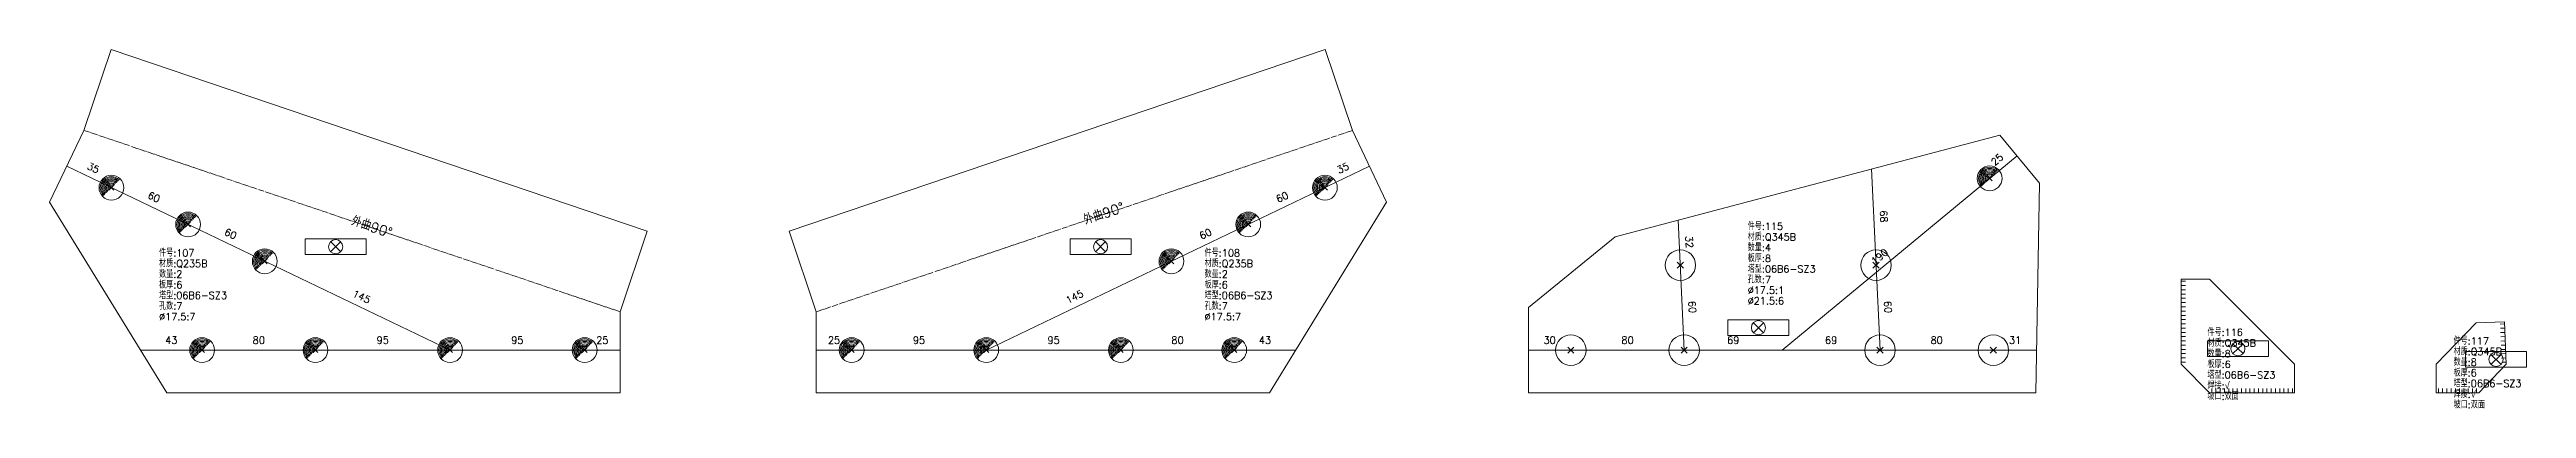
# Model space of a CAD drawing. Extents: x 0 to 6519, y -11 to 2213.
# Drawn here: x 0 to 1748, y 1952 to 2205 of the extents above; entities that cross this region are included whole.
import ezdxf
from ezdxf.enums import TextEntityAlignment as Align

# ---------------------------------------------------------------- set-up
doc = ezdxf.new("R2010")
doc.units = 0
doc.header["$MEASUREMENT"] = 0
doc.linetypes.add('制弯线', pattern=[5.9, 4, -0.5, 0.2, -0.5, 0.2, -0.5])
for name, color, linetype, lineweight in [('1', 7, 'CONTINUOUS', 25), ('2', 7, 'CONTINUOUS', 25), ('5', 7, 'CONTINUOUS', 25)]:
    doc.layers.add(name, color=color, linetype=linetype, lineweight=lineweight)
doc.styles.get("Standard").update_dxf_attribs({"font": 'simplex.shx', "width": 0.7, "height": 3, "bigfont": 'gbhzfs.shx'})

msp = doc.modelspace()

# ---------------------------------------------------------------- texts
at = {"layer": '1', "color": 7, "linetype": 'Continuous', "lineweight": 13}
for s, p in [('件号:115', (1198.5, 2076.2)), ('件号:107', (77.3, 2057.5)), ('件号:108', (815.2, 2057.5)), ('材质:Q345B', (1198.5, 2068.7)), ('数量:4', (1198.5, 2061.2)), ('材质:Q235B', (77.3, 2050)), ('数量:2', (77.3, 2042.5)), ('材质:Q235B', (815.2, 2050)), ('数量:2', (815.2, 2042.5)), ('板厚:8', (1198.5, 2053.7)), ('塔型:06B6-SZ3', (1198.5, 2046.2)), ('孔数:7', (1198.5, 2038.7)), ('板厚:6', (77.3, 2035)), ('塔型:06B6-SZ3', (77.3, 2027.5)), ('板厚:6', (815.2, 2035)), ('塔型:06B6-SZ3', (815.2, 2027.5)), ('%%c17.5:1', (1198.5, 2031.2)), ('%%c21.5:6', (1198.5, 2023.7)), ('孔数:7', (77.3, 2020)), ('%%c17.5:7', (77.3, 2012.5)), ('孔数:7', (815.2, 2020)), ('%%c17.5:7', (815.2, 2012.5)), ('件号:116', (1523, 2001.5)), ('材质:Q345B', (1523, 1994)), ('数量:8', (1523, 1986.5)), ('材质:Q345B', (1696.7, 1988)), ('件号:117', (1696.7, 1995.5)), ('板厚:6', (1523, 1979)), ('塔型:06B6-SZ3', (1523, 1971.5)), ('数量:8', (1696.7, 1980.5)), ('板厚:6', (1696.7, 1973)), ('焊接:√', (1523, 1964)), ('坡口:双面', (1523, 1956.5)), ('塔型:06B6-SZ3', (1696.7, 1965.5)), ('焊接:√', (1696.7, 1958)), ('坡口:双面', (1696.7, 1950.5))]:
    msp.add_text(s, height=5, dxfattribs=at).set_placement(p, align=Align.BOTTOM_LEFT)
at = {"layer": '2', "color": 7, "linetype": 'Continuous', "lineweight": 13}
for s, rotation, p in [('35', 335, (29.2, 2117.7)), ('35', 26, (914.6, 2117.7)), ('25', 40, (1377.1, 2124.2)), ('60', 335, (72, 2097.2)), ('60', 26, (871.7, 2097.2)), ('68', 274, (1290.6, 2086.9)), ('60', 335, (126.1, 2071.3)), ('60', 26, (817.6, 2071.3)), ('32', 274, (1153.3, 2068.9)), ('190', 40, (1294.2, 2055.8)), ('145', 335, (218.6, 2027)), ('145', 26, (725.2, 2027)), ('60', 274, (1155.4, 2023.1)), ('60', 274, (1293.5, 2023.1))]:
    msp.add_text(s, height=5, rotation=rotation, dxfattribs=at).set_placement(p, align=Align.BOTTOM_CENTER)
for rotation, p in [(342, (211.8, 2079.2)), (19, (731.9, 2079.2))]:
    msp.add_text('外曲90%%d', height=7, rotation=rotation, dxfattribs=at).set_placement(p, align=Align.BOTTOM_LEFT)
for s, p in [('43', (85.9, 1996)), ('80', (147.7, 1996)), ('95', (235.2, 1996)), ('95', (330.2, 1996)), ('25', (390.2, 1996)), ('25', (553.6, 1996)), ('95', (613.6, 1996)), ('95', (708.6, 1996)), ('80', (796.1, 1996)), ('43', (857.8, 1996)), ('30', (1058.7, 1996)), ('80', (1113.7, 1996)), ('69', (1188.3, 1996)), ('69', (1257.4, 1996)), ('80', (1331.9, 1996)), ('31', (1387.2, 1996))]:
    msp.add_text(s, height=5, dxfattribs=at).set_placement(p, align=Align.BOTTOM_CENTER)

# ---------------------------------------------------------------- blocks, each defined once
blk = doc.blocks.new('板孔17.5')
at = {"layer": '5', "color": 7, "linetype": 'Continuous', "lineweight": 0}
for p, q in [((-0.2, -0.2), (0.2, 0.2)), ((-0.2, 0.2), (0.2, -0.2))]:
    blk.add_line(p, q, dxfattribs=at)
at = {"layer": '5', "color": 7, "linetype": 'Continuous', "lineweight": 13}
blk.add_circle((0, 0), 1, dxfattribs=at)
for radius in [0.9, 0.8, 0.7, 0.6, 0.5, 0.4, 0.3, 0.2, 0.1]:
    blk.add_arc((0, 0), radius, 45, 225, dxfattribs=at)
blk = doc.blocks.new('板孔21.5')
at = {"layer": '5', "color": 7, "linetype": 'Continuous', "lineweight": 13}
for p, q in [((-0.2, -0.2), (0.2, 0.2)), ((0.2, -0.2), (-0.2, 0.2))]:
    blk.add_line(p, q, dxfattribs=at)
blk.add_circle((0, 0), 1, dxfattribs=at)

# ---------------------------------------------------------------- linework, layer by layer
at = {"layer": '1', "color": 7, "linetype": 'Continuous', "lineweight": 18}
for p, q in [((43.4, 2204.7), (24.2, 2147.8)), ((421.9, 2076.8), (43.4, 2204.7)), ((900.4, 2204.7), (521.9, 2076.8)), ((919.6, 2147.8), (900.4, 2204.7)), ((24.2, 2147.8), (0, 2097.3)), ((943.7, 2097.3), (919.6, 2147.8)), ((1376.5, 2144.5), (1105, 2072.8)), ((1404.5, 2110.6), (1376.5, 2144.5)), ((1401.9, 1963), (1404.5, 2110.6)), ((0, 2097.3), (82.7, 1963)), ((861.1, 1963), (943.7, 2097.3)), ((402.7, 2020), (421.9, 2076.8)), ((521.9, 2076.8), (541.1, 2020)), ((1105, 2072.8), (1043.7, 2023)), ((1524.5, 2043), (1504.5, 2043)), ((1504.5, 2043), (1504.5, 1983)), ((1584.5, 1983), (1524.5, 2043)), ((402.7, 1963), (402.7, 2020)), ((541.1, 2020), (541.1, 1963)), ((1043.7, 2023), (1043.7, 1963)), ((1712.6, 2012.2), (1684.5, 1983)), ((1732.6, 2013), (1712.6, 2012.2)), ((1733.8, 1983), (1732.6, 2013)), ((1504.5, 1983), (1524.5, 1963)), ((1584.5, 1963), (1584.5, 1983)), ((1684.5, 1983), (1684.5, 1963)), ((1714.5, 1963), (1733.8, 1983)), ((82.7, 1963), (402.7, 1963)), ((541.1, 1963), (861.1, 1963)), ((1043.7, 1963), (1401.9, 1963)), ((1524.5, 1963), (1584.5, 1963)), ((1684.5, 1963), (1714.5, 1963))]:
    msp.add_line(p, q, dxfattribs=at)
at = {"layer": '1', "color": 7, "linetype": 'Continuous', "lineweight": 13}
for p, q in [((180.4, 2071.3), (180.4, 2060.3)), ((223.4, 2071.3), (180.4, 2071.3)), ((205.5, 2069.4), (198.4, 2062.3)), ((198.4, 2069.4), (205.5, 2062.3)), ((223.4, 2060.3), (223.4, 2071.3)), ((720.3, 2071.3), (720.3, 2060.3)), ((763.3, 2071.3), (720.3, 2071.3)), ((745.3, 2069.4), (738.3, 2062.3)), ((738.3, 2069.4), (745.3, 2062.3)), ((763.3, 2060.3), (763.3, 2071.3)), ((180.4, 2060.3), (223.4, 2060.3)), ((720.3, 2060.3), (763.3, 2060.3)), ((1184.6, 2014.3), (1184.6, 2003.3)), ((1227.6, 2014.3), (1184.6, 2014.3)), ((1209.7, 2012.3), (1202.6, 2005.2)), ((1202.6, 2012.3), (1209.7, 2005.2)), ((1227.6, 2003.3), (1227.6, 2014.3)), ((1184.6, 2003.3), (1227.6, 2003.3)), ((1523, 1999.5), (1523, 1988.5)), ((1566, 1999.5), (1523, 1999.5)), ((1548.1, 1997.5), (1541, 1990.5)), ((1541, 1997.5), (1548.1, 1990.5)), ((1566, 1988.5), (1566, 1999.5)), ((1523, 1988.5), (1566, 1988.5)), ((1705.2, 1992), (1705.2, 1981)), ((1748.2, 1992), (1705.2, 1992)), ((1705.2, 1981), (1748.2, 1981)), ((1730.2, 1990), (1723.1, 1982.9)), ((1723.1, 1990), (1730.2, 1982.9)), ((1748.2, 1981), (1748.2, 1992))]:
    msp.add_line(p, q, dxfattribs=at)
for centre in [(201.9, 2065.8), (741.8, 2065.8), (1206.1, 2008.8), (1544.5, 1994), (1726.7, 1986.5)]:
    msp.add_circle(centre, 5, dxfattribs=at)
at = {"layer": '2', "color": 190, "linetype": '制弯线', "lineweight": 13}
for p, q in [((402.7, 2020), (24.2, 2147.8)), ((919.6, 2147.8), (541.1, 2020))]:
    msp.add_line(p, q, dxfattribs=at)
at = {"layer": '2', "color": 9, "linetype": 'Continuous', "lineweight": 13}
for p, q in [((282.7, 1993), (12.1, 2122.6)), ((661.1, 1993), (931.7, 2122.6)), ((1222.8, 1993), (1388.6, 2129.9)), ((1291.9, 1993), (1286, 2120.6)), ((1153.7, 1993), (1149.5, 2084.6)), ((64.2, 1993), (402.7, 1993)), ((879.5, 1993), (541.1, 1993)), ((1402.4, 1993), (1043.7, 1993))]:
    msp.add_line(p, q, dxfattribs=at)
at = {"layer": '2', "color": 7, "linetype": 'Continuous', "lineweight": 13}
for p, q in [((1504.5, 2041.5), (1507.5, 2041.5)), ((1504.5, 2038.5), (1507.5, 2038.5)), ((1504.5, 2035.5), (1507.5, 2035.5)), ((1504.5, 2032.5), (1507.5, 2032.5)), ((1504.5, 2029.5), (1507.5, 2029.5)), ((1504.5, 2026.5), (1507.5, 2026.5)), ((1504.5, 2023.5), (1507.5, 2023.5)), ((1504.5, 2020.5), (1507.5, 2020.5)), ((1504.5, 2017.5), (1507.5, 2017.5)), ((1504.5, 2014.5), (1507.5, 2014.5)), ((1504.5, 2011.5), (1507.5, 2011.5)), ((1732.7, 2011.5), (1729.7, 2011.3)), ((1504.5, 2008.5), (1507.5, 2008.5)), ((1504.5, 2005.5), (1507.5, 2005.5)), ((1504.5, 2002.5), (1507.5, 2002.5)), ((1504.5, 1999.5), (1507.5, 1999.5)), ((1504.5, 1996.5), (1507.5, 1996.5)), ((1504.5, 1993.5), (1507.5, 1993.5)), ((1732.8, 2008.5), (1729.8, 2008.4)), ((1732.9, 2005.5), (1729.9, 2005.4)), ((1733, 2002.5), (1730, 2002.4)), ((1733.1, 1999.5), (1730.1, 1999.4)), ((1733.3, 1996.5), (1730.3, 1996.4)), ((1733.4, 1993.5), (1730.4, 1993.4)), ((1504.5, 1990.5), (1507.5, 1990.5)), ((1504.5, 1987.5), (1507.5, 1987.5)), ((1504.5, 1984.5), (1507.5, 1984.5)), ((1733.5, 1990.5), (1730.5, 1990.4)), ((1733.6, 1987.5), (1730.6, 1987.4)), ((1733.7, 1984.5), (1730.7, 1984.4)), ((1526, 1963), (1526, 1966)), ((1529, 1963), (1529, 1966)), ((1532, 1963), (1532, 1966)), ((1535, 1963), (1535, 1966)), ((1538, 1963), (1538, 1966)), ((1541, 1963), (1541, 1966)), ((1544, 1963), (1544, 1966)), ((1547, 1963), (1547, 1966)), ((1550, 1963), (1550, 1966)), ((1553, 1963), (1553, 1966)), ((1556, 1963), (1556, 1966)), ((1559, 1963), (1559, 1966)), ((1562, 1963), (1562, 1966)), ((1565, 1963), (1565, 1966)), ((1568, 1963), (1568, 1966)), ((1571, 1963), (1571, 1966)), ((1574, 1963), (1574, 1966)), ((1577, 1963), (1577, 1966)), ((1580, 1963), (1580, 1966)), ((1583, 1963), (1583, 1966)), ((1686, 1963), (1686, 1966)), ((1689, 1963), (1689, 1966)), ((1692, 1963), (1692, 1966)), ((1695, 1963), (1695, 1966)), ((1698, 1963), (1698, 1966)), ((1701, 1963), (1701, 1966)), ((1704, 1963), (1704, 1966)), ((1707, 1963), (1707, 1966)), ((1710, 1963), (1710, 1966)), ((1713, 1963), (1713, 1966))]:
    msp.add_line(p, q, dxfattribs=at)

# ---------------------------------------------------------------- block references
at = {"layer": '1', "color": 7, "linetype": 'Continuous', "lineweight": 0}
for name, p, xscale, yscale, zscale in [('板孔17.5', (43.7, 2107.4), 8.75, 8.75, 8.75), ('板孔17.5', (900.1, 2107.4), 8.75, 8.75, 8.75), ('板孔17.5', (1369.3, 2114), 8.75, 8.75, 8.75), ('板孔17.5', (97.8, 2081.5), 8.75, 8.75, 8.75), ('板孔17.5', (846, 2081.5), 8.75, 8.75, 8.75), ('板孔17.5', (151.9, 2055.6), 8.75, 8.75, 8.75), ('板孔17.5', (791.8, 2055.6), 8.75, 8.75, 8.75), ('板孔21.5', (1151, 2052.9), 10.75, 10.75, 10.75), ('板孔21.5', (1289.1, 2052.9), 10.75, 10.75, 10.75), ('板孔17.5', (107.7, 1993), 8.75, 8.75, 8.75), ('板孔17.5', (187.7, 1993), 8.75, 8.75, 8.75), ('板孔17.5', (282.7, 1993), 8.75, 8.75, 8.75), ('板孔17.5', (377.7, 1993), 8.75, 8.75, 8.75), ('板孔17.5', (566.1, 1993), 8.75, 8.75, 8.75), ('板孔17.5', (661.1, 1993), 8.75, 8.75, 8.75), ('板孔17.5', (756.1, 1993), 8.75, 8.75, 8.75), ('板孔17.5', (836.1, 1993), 8.75, 8.75, 8.75), ('板孔21.5', (1073.7, 1993), 10.75, 10.75, 10.75), ('板孔21.5', (1153.7, 1993), 10.75, 10.75, 10.75), ('板孔21.5', (1291.9, 1993), 10.75, 10.75, 10.75), ('板孔21.5', (1371.9, 1993), 10.75, 10.75, 10.75)]:
    msp.add_blockref(name, p, dxfattribs=dict(at, xscale=xscale, yscale=yscale, zscale=zscale))

msp.set_redraw_order([(e.dxf.handle, doc.entitydb.next_handle()) for e in msp.query("TEXT MTEXT ATTDEF DIMENSION ARC_DIMENSION")])  # texts and dimensions are drawn at this point

doc.saveas('drawing.dxf')
